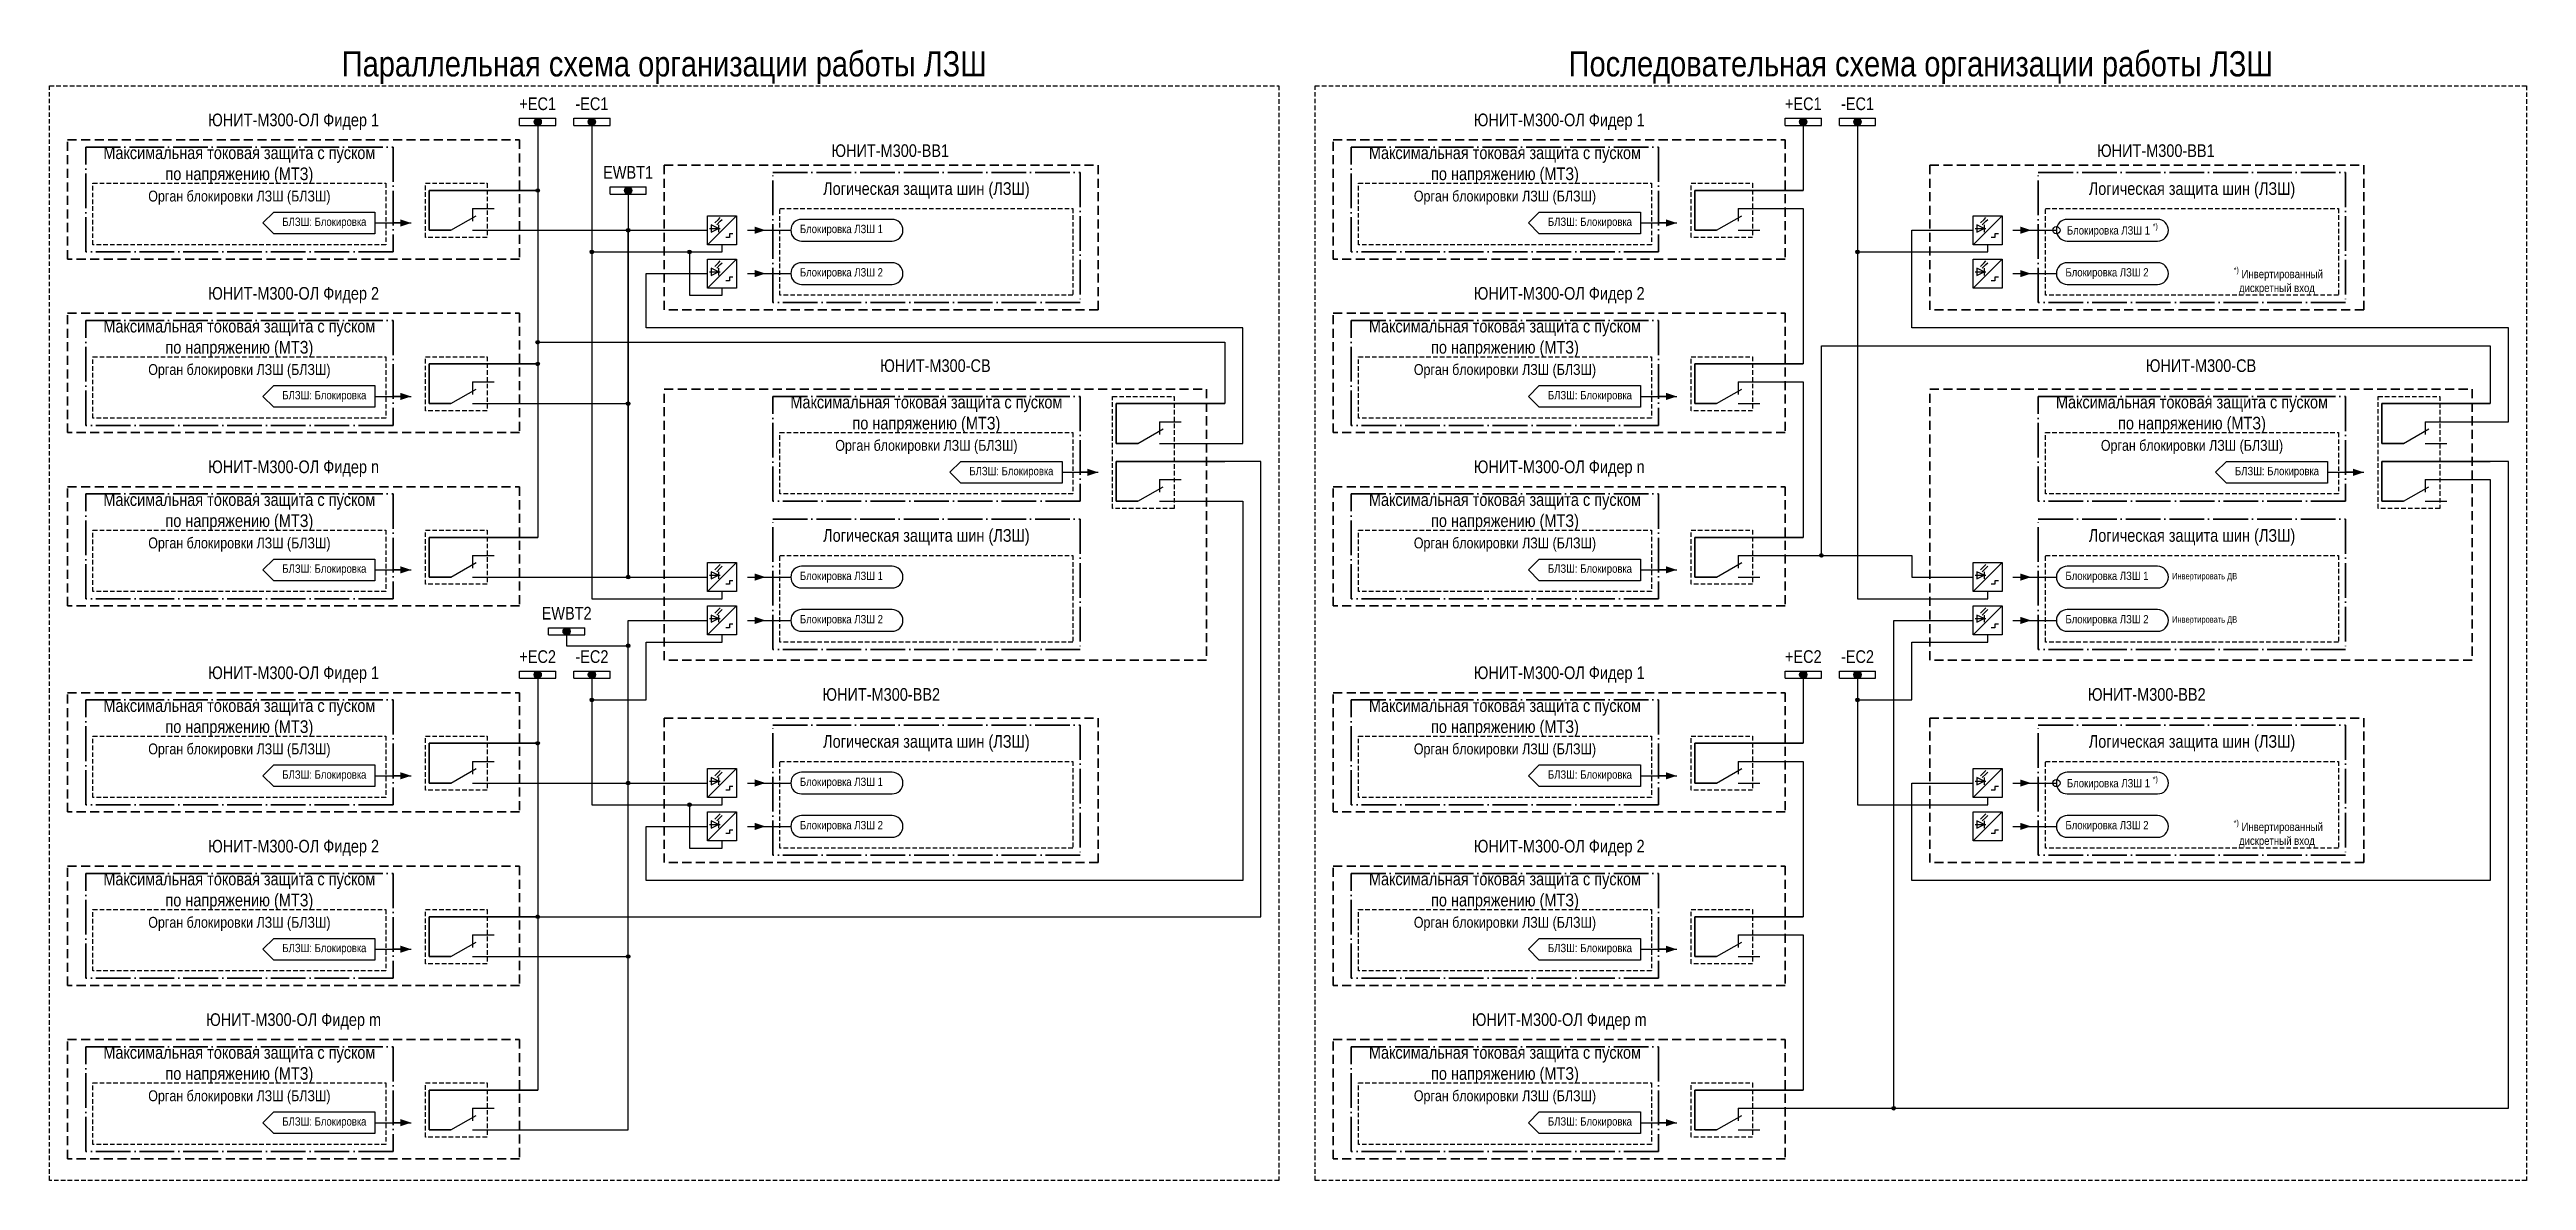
# Model space of a CAD drawing. Header units: millimetres. Extents: x -18 to 1085, y -44 to 635.
# Drawn here: x 400 to 1085, y 0 to 313 of the extents above; entities that cross this region are included whole.
import ezdxf
from ezdxf.enums import TextEntityAlignment as Align

# ---------------------------------------------------------------- set-up
doc = ezdxf.new("R2010")
doc.units = ezdxf.units.MM
doc.linetypes.add('ACAD_ISO04W100', pattern=[30, 24, -3, 0, -3])
doc.linetypes.add('штриховая2', pattern=[0.375, 0.25, -0.125])
doc.layers.add('TEXT', color=7, linetype='Continuous', lineweight=25)
doc.layers.add('Основная', color=7, linetype='Continuous')
doc.styles.add('2.5_Gost_RD', font='ARIALN.TTF', dxfattribs={"height": 2.5})
doc.styles.add('3.5_Gost_RD', font='ARIALN.TTF', dxfattribs={"height": 3.5})
doc.styles.add('Вывод', font='ARIALN.TTF', dxfattribs={"height": 2.5})
doc.styles.add('Компонент', font='ARIALN.TTF', dxfattribs={"height": 3.5})

msp = doc.modelspace()

# ---------------------------------------------------------------- texts
at = {"ltscale": 100, "attachment_point": 5}
for s, insert, char_height, width, style in [('{\\C3;Параллельная схема организации работы ЛЗШ}', (570, 308), 7, 340, '3.5_Gost_RD'), ('{\\C3;Последовательная схема организации работы ЛЗШ}', (917.5, 308), 7, 335, '3.5_Gost_RD'), ('ЮНИТ-М300-ОЛ Фидер 1 ', (467.5, 293), 3.5, 72.4461, '2.5_Gost_RD'), ('ЮНИТ-М300-ОЛ Фидер 1 ', (817.5, 293), 3.5, 72.4461, '2.5_Gost_RD'), ('Максимальная токовая защита с пуском \\Pпо напряжению (МТЗ)', (452.5, 281), 3.5, 85, '3.5_Gost_RD'), ('ЮНИТ-М300-ВВ1', (632.5, 285), 3.5, 28, '2.5_Gost_RD'), ('Максимальная токовая защита с пуском \\Pпо напряжению (МТЗ)', (802.5, 281), 3.5, 85, '3.5_Gost_RD'), ('ЮНИТ-М300-ВВ1', (982.5, 285), 3.5, 28, '2.5_Gost_RD'), ('Орган блокировки ЛЗШ (БЛЗШ)', (452.5, 272), 3, 81, '3.5_Gost_RD'), ('Логическая защита шин (ЛЗШ)', (642.5, 274), 3.5, 85, '3.5_Gost_RD'), ('Орган блокировки ЛЗШ (БЛЗШ)', (802.5, 272), 3, 81, '3.5_Gost_RD'), ('Логическая защита шин (ЛЗШ)', (992.5, 274), 3.5, 85, '3.5_Gost_RD'), ('БЛЗШ: Блокировка', (476, 265), 2.3, 28, '2.5_Gost_RD'), ('БЛЗШ: Блокировка', (826, 265), 2.3, 28, '2.5_Gost_RD'), ('ЮНИТ-М300-ОЛ Фидер 2', (467.5, 245), 3.5, 68.1426, '2.5_Gost_RD'), ('ЮНИТ-М300-ОЛ Фидер 2', (817.5, 245), 3.5, 68.1426, '2.5_Gost_RD'), ('Максимальная токовая защита с пуском \\Pпо напряжению (МТЗ)', (452.5, 233), 3.5, 85, '3.5_Gost_RD'), ('Максимальная токовая защита с пуском \\Pпо напряжению (МТЗ)', (802.5, 233), 3.5, 85, '3.5_Gost_RD'), ('Орган блокировки ЛЗШ (БЛЗШ)', (452.5, 224), 3, 81, '3.5_Gost_RD'), ('ЮНИТ-М300-СВ', (645, 225.5), 3.5, 28, '2.5_Gost_RD'), ('Орган блокировки ЛЗШ (БЛЗШ)', (802.5, 224), 3, 81, '3.5_Gost_RD'), ('ЮНИТ-М300-СВ', (995, 225.5), 3.5, 28, '2.5_Gost_RD'), ('БЛЗШ: Блокировка', (476, 217), 2.3, 28, '2.5_Gost_RD'), ('Максимальная токовая защита с пуском \\Pпо напряжению (МТЗ)', (642.5, 212), 3.5, 85, '3.5_Gost_RD'), ('БЛЗШ: Блокировка', (826, 217), 2.3, 28, '2.5_Gost_RD'), ('Максимальная токовая защита с пуском \\Pпо напряжению (МТЗ)', (992.5, 212), 3.5, 85, '3.5_Gost_RD'), ('ЮНИТ-М300-ОЛ Фидер n', (467.5, 197), 3.5, 68.6405, '2.5_Gost_RD'), ('Орган блокировки ЛЗШ (БЛЗШ)', (642.5, 203), 3, 81, '3.5_Gost_RD'), ('ЮНИТ-М300-ОЛ Фидер n', (817.5, 197), 3.5, 68.6405, '2.5_Gost_RD'), ('Орган блокировки ЛЗШ (БЛЗШ)', (992.5, 203), 3, 81, '3.5_Gost_RD'), ('БЛЗШ: Блокировка', (666, 196), 2.3, 28, '2.5_Gost_RD'), ('БЛЗШ: Блокировка', (1016, 196), 2.3, 28, '2.5_Gost_RD'), ('Максимальная токовая защита с пуском \\Pпо напряжению (МТЗ)', (452.5, 185), 3.5, 85, '3.5_Gost_RD'), ('Максимальная токовая защита с пуском \\Pпо напряжению (МТЗ)', (802.5, 185), 3.5, 85, '3.5_Gost_RD'), ('Орган блокировки ЛЗШ (БЛЗШ)', (452.5, 176), 3, 81, '3.5_Gost_RD'), ('Логическая защита шин (ЛЗШ)', (642.5, 178), 3.5, 85, '3.5_Gost_RD'), ('Орган блокировки ЛЗШ (БЛЗШ)', (802.5, 176), 3, 81, '3.5_Gost_RD'), ('Логическая защита шин (ЛЗШ)', (992.5, 178), 3.5, 85, '3.5_Gost_RD'), ('БЛЗШ: Блокировка', (476, 169), 2.3, 28, '2.5_Gost_RD'), ('БЛЗШ: Блокировка', (826, 169), 2.3, 28, '2.5_Gost_RD'), ('Инвертировать ДВ', (996, 167), 1.8, 18, '3.5_Gost_RD'), ('Инвертировать ДВ', (996, 155), 1.8, 18, '3.5_Gost_RD'), ('ЮНИТ-М300-ОЛ Фидер 1 ', (467.5, 140), 3.5, 50.6281, '2.5_Gost_RD'), ('ЮНИТ-М300-ОЛ Фидер 1 ', (817.5, 140), 3.5, 50.6281, '2.5_Gost_RD'), ('Максимальная токовая защита с пуском \\Pпо напряжению (МТЗ)', (452.5, 128), 3.5, 85, '3.5_Gost_RD'), ('ЮНИТ-М300-ВВ2', (630, 134.5), 3.5, 28, '2.5_Gost_RD'), ('Максимальная токовая защита с пуском \\Pпо напряжению (МТЗ)', (802.5, 128), 3.5, 85, '3.5_Gost_RD'), ('ЮНИТ-М300-ВВ2', (980, 134.5), 3.5, 28, '2.5_Gost_RD'), ('Логическая защита шин (ЛЗШ)', (642.5, 121), 3.5, 85, '3.5_Gost_RD'), ('Логическая защита шин (ЛЗШ)', (992.5, 121), 3.5, 85, '3.5_Gost_RD'), ('Орган блокировки ЛЗШ (БЛЗШ)', (452.5, 119), 3, 81, '3.5_Gost_RD'), ('Орган блокировки ЛЗШ (БЛЗШ)', (802.5, 119), 3, 81, '3.5_Gost_RD'), ('БЛЗШ: Блокировка', (476, 112), 2.3, 28, '2.5_Gost_RD'), ('БЛЗШ: Блокировка', (826, 112), 2.3, 28, '2.5_Gost_RD'), ('ЮНИТ-М300-ОЛ Фидер 2', (467.5, 92), 3.5, 54.3376, '2.5_Gost_RD'), ('ЮНИТ-М300-ОЛ Фидер 2', (817.5, 92), 3.5, 54.3376, '2.5_Gost_RD'), ('Максимальная токовая защита с пуском \\Pпо напряжению (МТЗ)', (452.5, 80), 3.5, 85, '3.5_Gost_RD'), ('Максимальная токовая защита с пуском \\Pпо напряжению (МТЗ)', (802.5, 80), 3.5, 85, '3.5_Gost_RD'), ('Орган блокировки ЛЗШ (БЛЗШ)', (452.5, 71), 3, 81, '3.5_Gost_RD'), ('Орган блокировки ЛЗШ (БЛЗШ)', (802.5, 71), 3, 81, '3.5_Gost_RD'), ('БЛЗШ: Блокировка', (476, 64), 2.3, 28, '2.5_Gost_RD'), ('БЛЗШ: Блокировка', (826, 64), 2.3, 28, '2.5_Gost_RD'), ('ЮНИТ-М300-ОЛ Фидер m', (467.5, 44), 3.5, 58.8444, '2.5_Gost_RD'), ('ЮНИТ-М300-ОЛ Фидер m', (817.5, 44), 3.5, 58.8444, '2.5_Gost_RD'), ('Максимальная токовая защита с пуском \\Pпо напряжению (МТЗ)', (452.5, 32), 3.5, 85, '3.5_Gost_RD'), ('Максимальная токовая защита с пуском \\Pпо напряжению (МТЗ)', (802.5, 32), 3.5, 85, '3.5_Gost_RD'), ('Орган блокировки ЛЗШ (БЛЗШ)', (452.5, 23), 3, 81, '3.5_Gost_RD'), ('Орган блокировки ЛЗШ (БЛЗШ)', (802.5, 23), 3, 81, '3.5_Gost_RD'), ('БЛЗШ: Блокировка', (476, 16), 2.3, 28, '2.5_Gost_RD'), ('БЛЗШ: Блокировка', (826, 16), 2.3, 28, '2.5_Gost_RD')]:
    msp.add_mtext(s, dxfattribs=dict(at, insert=insert, char_height=char_height, width=width, style=style))
at = {"layer": 'TEXT', "ltscale": 100, "char_height": 2.3, "attachment_point": 5, "style": '2.5_Gost_RD'}
for s, insert, width in [('Блокировка ЛЗШ 1', (619, 263), 28), ('\\A1;Блокировка ЛЗШ 1 {\\H0.7x;\\S*)^ ;}', (970.5, 263), 31), ('Блокировка ЛЗШ 2', (619, 251), 28), ('Блокировка ЛЗШ 2', (969, 251), 28), ('\\A1; {\\H0.7x;\\S*)^ ;} Инвертированный дискретный вход', (1016, 249), 31), ('Блокировка ЛЗШ 1', (619, 167), 28), ('Блокировка ЛЗШ 1', (969, 167), 28), ('Блокировка ЛЗШ 2', (619, 155), 28), ('Блокировка ЛЗШ 2', (969, 155), 28), ('Блокировка ЛЗШ 1', (619, 110), 28), ('\\A1;Блокировка ЛЗШ 1 {\\H0.7x;\\S*)^ ;}', (970.5, 110), 31), ('Блокировка ЛЗШ 2', (619, 98), 28), ('Блокировка ЛЗШ 2', (969, 98), 28), ('\\A1; {\\H0.7x;\\S*)^ ;} Инвертированный дискретный вход', (1016, 96), 31)]:
    msp.add_mtext(s, dxfattribs=dict(at, insert=insert, width=width))

# ---------------------------------------------------------------- blocks, each defined once
blk = doc.blocks.new('*U1026')
at = {"ltscale": 0.25}
blk.add_line((-1, 0), (-5, 0), dxfattribs=at)
blk.add_lwpolyline([(-3, 0, 2, 0, 0), (0, 0, 0, 0, 0)], format="xyseb", dxfattribs=at)
at = {"layer": 'Основная', "style": 'Вывод'}
blk.add_attdef('ОТ', text='', height=2.5, dxfattribs=at).set_placement((4, 0), align=Align.MIDDLE_CENTER)
blk = doc.blocks.new('*U1027')
at = {"ltscale": 0.25}
blk.add_line((1, 0), (5, 0), dxfattribs=at)
blk.add_lwpolyline([(3, 0, 2, 0, 0), (6, 0, 0, 0, 0)], format="xyseb", dxfattribs=at)
at = {"layer": 'Основная', "style": 'Вывод'}
blk.add_attdef('ОТ', text='', height=2.5, dxfattribs=at).set_placement((-4, 0), align=Align.MIDDLE_CENTER)
blk = doc.blocks.new('Точка')
at = {"ltscale": 100}
h = blk.add_hatch(color=256, dxfattribs=at)
h.dxf.hatch_style = 1
edge = h.paths.add_edge_path()
edge.add_arc((0, 0), 0.5, 0, 360)
blk.add_circle((0, 0), 0.5, dxfattribs=at)
blk = doc.blocks.new('*U958')
at = {"layer": 'Основная', "color": 0}
blk.add_line((0, 0), (7, 4), dxfattribs=at)
at = {"layer": 'Основная', "ltscale": 0.35}
blk.add_line((6, 6), (6, 2.5), dxfattribs=at)
blk = doc.blocks.new('*U1031')
at = {"layer": 'Основная', "color": 0}
for p, q in [((-9, 0), (-3, 0)), ((3, 6), (9, 6)), ((3, 0), (9, 0))]:
    blk.add_line(p, q, dxfattribs=at)
at = {"layer": 'Основная', "ltscale": 0.25}
blk.add_blockref('*U958', (-3, 0), dxfattribs=at)
at = {"layer": 'Основная'}
for tag, height, style, p in [('ОУ', 3.5, 'Компонент', (-3, 6)), ('В3', 2.5, 'Вывод', (7, 4)), ('В2', 2.5, 'Вывод', (-7, -2)), ('В1', 2.5, 'Вывод', (7, -2))]:
    blk.add_attdef(tag, text='', height=height, dxfattribs=dict(at, style=style)).set_placement(p, align=Align.MIDDLE_CENTER)
blk = doc.blocks.new('*U1030')
at = {"ltscale": 0.35}
for p, q in [((-2, 2), (-2, -2)), ((2, 0), (-2, 2)), ((-2, -2), (2, 0)), ((2, 2), (2, -2))]:
    blk.add_line(p, q, dxfattribs=at)
at = {"ltscale": 0.25}
for points in [[(0, 3), (2, 5), (3, 6)], [(1, 2), (3, 4), (4, 5)]]:
    blk.add_lwpolyline(points, dxfattribs=at)
at = {"layer": 'Основная', "color": 0}
blk.add_line((-3, 0), (3, 0), dxfattribs=at)
at = {"layer": 'Основная'}
for tag, height, style, p in [('ОУ', 3.5, 'Компонент', (0, 8)), ('В2', 2.5, 'Вывод', (-6, -2)), ('В1', 2.5, 'Вывод', (6, -2))]:
    blk.add_attdef(tag, text='', height=height, dxfattribs=dict(at, style=style)).set_placement(p, align=Align.MIDDLE_CENTER)
blk = doc.blocks.new('*U270')
at = {"layer": 'Основная', "color": 0}
for p, q in [((0, 0), (10, 0)), ((0, -2), (0, 0)), ((10, -2), (10, 0)), ((0, -2), (10, -2))]:
    blk.add_line(p, q, dxfattribs=at)
at = {"layer": 'Основная', "style": 'Компонент'}
blk.add_attdef('ОШ', text='', height=3.5, dxfattribs=at).set_placement((5, 4), align=Align.MIDDLE_CENTER)
blk = doc.blocks.new('*U99')
at = {"layer": 'Основная'}
blk.add_hatch(color=7, dxfattribs=at).paths.add_polyline_path([(0.97, 0, 1), (-0.97, 0, 1)])
at = {"layer": 'Основная', "ltscale": 0.25}
blk.add_circle((0, 0), 1, dxfattribs=at)
blk = doc.blocks.new('*U271')
at = {"ltscale": 0.25}
blk.add_blockref('*U99', (0, 0), dxfattribs=at)
at = {"layer": 'Основная'}
for tag, height, style, p in [('ОУ', 3.5, 'Компонент', (-1, 4)), ('В', 2.5, 'Вывод', (0, -3))]:
    blk.add_attdef(tag, text='', height=height, dxfattribs=dict(at, style=style)).set_placement(p, align=Align.MIDDLE_CENTER)

# ---------------------------------------------------------------- hatches: boundary and pattern name
at = {"ltscale": 100}
h = msp.add_hatch(dxfattribs=at)
h.set_pattern_fill('ANGLE', color=256)
h.set_pattern_definition([(0, (0, 6), (0, 6.985), [5.08, -1.905]), (90, (0, 6), (-6.985, 4e-16), [5.08, -1.905])])
h.paths.add_polyline_path([(956, 263, 1), (954, 263, 1)])
h = msp.add_hatch(dxfattribs=at)
h.set_pattern_fill('ANGLE', color=256)
h.set_pattern_definition([(0, (0, -147), (0, 6.985), [5.08, -1.905]), (90, (0, -147), (-6.985, 4e-16), [5.08, -1.905])])
h.paths.add_polyline_path([(956, 110, 1), (954, 110, 1)])
h = msp.add_hatch(dxfattribs=at)
h.set_pattern_fill('ANGLE', color=256)
h.set_pattern_definition([(0, (0, 0), (0, 6.985), [5.08, -1.905]), (90, (0, 0), (-6.985, 4e-16), [5.08, -1.905])])
h.paths.add_polyline_path([(956, 110, 0.365977), (955.17, 110.99, 0.169031), (955.17, 109.01, 0.365977)])
h.paths.add_polyline_path([(955.17, 110.99, 0.464153), (954, 110), (955, 110, -0.08392)])
h.paths.add_polyline_path([(955, 110), (954, 110, 0.464153), (955.17, 109.01, -0.08392)])

# ---------------------------------------------------------------- linework, layer by layer
at = {"linetype": 'штриховая2', "ltscale": 5}
for points in [[(400, 303), (740, 303), (740, 0), (400, 0)], [(750, 303), (1085, 303), (1085, 0), (750, 0)], [(412, 276), (493, 276), (493, 259), (412, 259)], [(504, 276), (521, 276), (521, 261), (504, 261)], [(762, 276), (843, 276), (843, 259), (762, 259)], [(854, 276), (871, 276), (871, 261), (854, 261)], [(602, 269), (683, 269), (683, 245), (602, 245)], [(952, 269), (1033, 269), (1033, 245), (952, 245)], [(412, 228), (493, 228), (493, 211), (412, 211)], [(504, 228), (521, 228), (521, 213), (504, 213)], [(762, 228), (843, 228), (843, 211), (762, 211)], [(854, 228), (871, 228), (871, 213), (854, 213)], [(694, 217), (711, 217), (711, 186), (694, 186)], [(1044, 217), (1061, 217), (1061, 186), (1044, 186)], [(602, 207), (683, 207), (683, 190), (602, 190)], [(952, 207), (1033, 207), (1033, 190), (952, 190)], [(412, 180), (493, 180), (493, 163), (412, 163)], [(504, 180), (521, 180), (521, 165), (504, 165)], [(762, 180), (843, 180), (843, 163), (762, 163)], [(854, 180), (871, 180), (871, 165), (854, 165)], [(602, 173), (683, 173), (683, 149), (602, 149)], [(952, 173), (1033, 173), (1033, 149), (952, 149)], [(412, 123), (493, 123), (493, 106), (412, 106)], [(504, 123), (521, 123), (521, 108), (504, 108)], [(762, 123), (843, 123), (843, 106), (762, 106)], [(854, 123), (871, 123), (871, 108), (854, 108)], [(602, 116), (683, 116), (683, 92), (602, 92)], [(952, 116), (1033, 116), (1033, 92), (952, 92)], [(412, 75), (493, 75), (493, 58), (412, 58)], [(504, 75), (521, 75), (521, 60), (504, 60)], [(762, 75), (843, 75), (843, 58), (762, 58)], [(854, 75), (871, 75), (871, 60), (854, 60)], [(412, 27), (493, 27), (493, 10), (412, 10)], [(504, 27), (521, 27), (521, 12), (504, 12)], [(762, 27), (843, 27), (843, 10), (762, 10)], [(854, 27), (871, 27), (871, 12), (854, 12)]]:
    msp.add_lwpolyline(points, close=True, dxfattribs=at)
at = {"linetype": 'штриховая2', "lineweight": 30, "ltscale": 10}
for points in [[(405, 288), (530, 288), (530, 255), (405, 255)], [(755, 288), (880, 288), (880, 255), (755, 255)], [(570, 281), (690, 281), (690, 241), (570, 241)], [(920, 281), (1040, 281), (1040, 241), (920, 241)], [(405, 240), (530, 240), (530, 207), (405, 207)], [(755, 240), (880, 240), (880, 207), (755, 207)], [(570, 219), (720, 219), (720, 144), (570, 144)], [(920, 219), (1070, 219), (1070, 144), (920, 144)], [(405, 192), (530, 192), (530, 159), (405, 159)], [(755, 192), (880, 192), (880, 159), (755, 159)], [(405, 135), (530, 135), (530, 102), (405, 102)], [(755, 135), (880, 135), (880, 102), (755, 102)], [(570, 128), (690, 128), (690, 88), (570, 88)], [(920, 128), (1040, 128), (1040, 88), (920, 88)], [(405, 87), (530, 87), (530, 54), (405, 54)], [(755, 87), (880, 87), (880, 54), (755, 54)], [(405, 39), (530, 39), (530, 6), (405, 6)], [(755, 39), (880, 39), (880, 6), (755, 6)]]:
    msp.add_lwpolyline(points, close=True, dxfattribs=at)
at = {"ltscale": 100}
for points in [[(535, 293), (535, 226), (505, 226), (505, 215), (511, 215)], [(535, 293), (535, 178), (505, 178), (505, 167), (511, 167)], [(535, 293), (535, 274), (505, 274), (505, 263), (511, 263)], [(535, 293), (535, 232), (725, 232), (725, 215), (695, 215), (695, 204), (701, 204)], [(550, 293), (550, 161), (586, 161), (586, 163)], [(550, 293), (550, 245)], [(550, 293), (550, 257), (577, 257), (577, 245), (586, 245), (586, 247)], [(885, 293), (885, 274), (855, 274), (855, 263), (861, 263)], [(900, 293), (900, 161), (936, 161), (936, 163)], [(900, 293), (900, 257), (936, 257), (936, 259)], [(900, 293), (900, 245)], [(511, 263), (505, 263), (505, 274), (535, 274)], [(560, 274), (560, 263)], [(861, 263), (855, 263), (855, 274), (885, 274)], [(867, 269), (885, 269), (885, 226), (855, 226), (855, 215), (861, 215)], [(490, 265), (500, 265)], [(517, 215), (560, 215), (560, 263), (582, 263)], [(517, 263), (582, 263)], [(517, 167), (560, 167), (560, 263), (582, 263)], [(517, 263), (560, 263), (560, 167), (582, 167)], [(582, 259), (590, 267)], [(589, 262), (588, 262), (588, 261), (587, 261)], [(593, 263), (605, 263)], [(840, 265), (850, 265)], [(1057, 210), (1080, 210), (1080, 236), (915, 236), (915, 263), (932, 263)], [(932, 259), (940, 267)], [(939, 262), (938, 262), (938, 261), (937, 261)], [(943, 263), (955, 263)], [(550, 257), (586, 257), (586, 259)], [(582, 247), (590, 255)], [(932, 247), (940, 255)], [(707, 204), (730, 204), (730, 236), (565, 236), (565, 251), (582, 251)], [(589, 250), (588, 250), (588, 249), (587, 249)], [(593, 251), (605, 251)], [(939, 250), (938, 250), (938, 249), (937, 249)], [(943, 251), (955, 251)], [(867, 173), (890, 173), (890, 231), (1075, 231), (1075, 215), (1045, 215), (1045, 204), (1051, 204)], [(511, 215), (505, 215), (505, 226), (535, 226)], [(861, 215), (855, 215), (855, 226), (885, 226)], [(867, 221), (885, 221), (885, 178), (855, 178), (855, 167), (861, 167)], [(490, 217), (500, 217)], [(518, 215), (560, 215), (560, 167), (582, 167)], [(701, 204), (695, 204), (695, 215), (725, 215)], [(840, 217), (850, 217)], [(1051, 204), (1045, 204), (1045, 215), (1075, 215)], [(535, 140), (535, 73), (735, 73), (735, 199), (695, 199), (695, 188), (701, 188)], [(701, 188), (695, 188), (695, 199), (725, 199)], [(867, 20), (1080, 20), (1080, 199), (1045, 199), (1045, 188), (1051, 188)], [(1051, 188), (1045, 188), (1045, 199), (1075, 199)], [(680, 196), (690, 196)], [(1057, 194), (1075, 194), (1075, 83), (915, 83), (915, 110), (932, 110)], [(1030, 196), (1040, 196)], [(707, 188), (730, 188), (730, 83), (565, 83), (565, 98), (582, 98)], [(511, 167), (505, 167), (505, 178), (535, 178)], [(861, 167), (855, 167), (855, 178), (885, 178)], [(867, 173), (915, 173), (915, 167), (932, 167)], [(490, 169), (500, 169)], [(517, 167), (582, 167)], [(582, 163), (590, 171)], [(589, 166), (588, 166), (588, 165), (587, 165)], [(593, 167), (605, 167)], [(840, 169), (850, 169)], [(932, 163), (940, 171)], [(939, 166), (938, 166), (938, 165), (937, 165)], [(943, 167), (955, 167)], [(582, 151), (590, 159)], [(932, 151), (940, 159)], [(517, 110), (560, 110), (560, 155), (582, 155)], [(517, 62), (560, 62), (560, 155), (582, 155)], [(517, 14), (560, 14), (560, 155), (582, 155)], [(543, 152), (543, 148), (560, 148)], [(550, 140), (550, 133), (565, 133), (565, 149), (586, 149), (586, 151)], [(589, 154), (588, 154), (588, 153), (587, 153)], [(593, 155), (605, 155)], [(867, 20), (910, 20), (910, 155), (932, 155)], [(900, 140), (900, 133), (915, 133), (915, 149), (936, 149), (936, 151)], [(939, 154), (938, 154), (938, 153), (937, 153)], [(943, 155), (955, 155)], [(535, 140), (535, 25), (505, 25), (505, 14), (511, 14)], [(535, 140), (535, 121), (505, 121), (505, 110), (511, 110)], [(535, 140), (535, 73), (505, 73), (505, 62), (511, 62)], [(550, 140), (550, 104), (577, 104), (577, 92), (586, 92), (586, 94)], [(885, 140), (885, 121), (855, 121), (855, 110), (861, 110)], [(900, 140), (900, 104), (936, 104), (936, 106)], [(511, 110), (505, 110), (505, 121), (535, 121)], [(861, 110), (855, 110), (855, 121), (885, 121)], [(490, 112), (500, 112)], [(517, 62), (560, 62), (560, 110), (582, 110)], [(517, 110), (582, 110)], [(517, 14), (560, 14), (560, 110), (582, 110)], [(582, 106), (590, 114)], [(593, 110), (605, 110)], [(840, 112), (850, 112)], [(867, 116), (885, 116), (885, 73), (855, 73), (855, 62), (861, 62)], [(932, 106), (940, 114)], [(943, 110), (955, 110)], [(550, 104), (586, 104), (586, 106)], [(589, 109), (588, 109), (588, 108), (587, 108)], [(939, 109), (938, 109), (938, 108), (937, 108)], [(582, 94), (590, 102)], [(589, 97), (588, 97), (588, 96), (587, 96)], [(593, 98), (605, 98)], [(932, 94), (940, 102)], [(939, 97), (938, 97), (938, 96), (937, 96)], [(943, 98), (955, 98)], [(511, 62), (505, 62), (505, 73), (535, 73)], [(861, 62), (855, 62), (855, 73), (885, 73)], [(490, 64), (500, 64)], [(840, 64), (850, 64)], [(867, 68), (885, 68), (885, 25), (855, 25), (855, 14), (861, 14)], [(511, 14), (505, 14), (505, 25), (535, 25)], [(861, 14), (855, 14), (855, 25), (885, 25)], [(490, 16), (500, 16)], [(840, 16), (850, 16)]]:
    msp.add_lwpolyline(points, dxfattribs=at)
at = {"linetype": 'ACAD_ISO04W100', "lineweight": 30, "ltscale": 0.4}
for points in [[(410, 286), (495, 286), (495, 257), (410, 257)], [(760, 286), (845, 286), (845, 257), (760, 257)], [(600, 279), (685, 279), (685, 243), (600, 243)], [(950, 279), (1035, 279), (1035, 243), (950, 243)], [(410, 238), (495, 238), (495, 209), (410, 209)], [(760, 238), (845, 238), (845, 209), (760, 209)], [(600, 217), (685, 217), (685, 188), (600, 188)], [(950, 217), (1035, 217), (1035, 188), (950, 188)], [(410, 190), (495, 190), (495, 161), (410, 161)], [(760, 190), (845, 190), (845, 161), (760, 161)], [(600, 183), (685, 183), (685, 147), (600, 147)], [(950, 183), (1035, 183), (1035, 147), (950, 147)], [(410, 133), (495, 133), (495, 104), (410, 104)], [(760, 133), (845, 133), (845, 104), (760, 104)], [(600, 126), (685, 126), (685, 90), (600, 90)], [(950, 126), (1035, 126), (1035, 90), (950, 90)], [(410, 85), (495, 85), (495, 56), (410, 56)], [(760, 85), (845, 85), (845, 56), (760, 56)], [(410, 37), (495, 37), (495, 8), (410, 8)], [(760, 37), (845, 37), (845, 8), (760, 8)]]:
    msp.add_lwpolyline(points, close=True, dxfattribs=at)
at = {"ltscale": 100}
for points in [[(462, 268), (490, 268), (490, 262), (462, 262), (459, 265)], [(812, 268), (840, 268), (840, 262), (812, 262), (809, 265)], [(582, 267), (590, 267), (590, 259), (582, 259)], [(932, 267), (940, 267), (940, 259), (932, 259)], [(582, 255), (590, 255), (590, 247), (582, 247)], [(932, 255), (940, 255), (940, 247), (932, 247)], [(462, 220), (490, 220), (490, 214), (462, 214), (459, 217)], [(812, 220), (840, 220), (840, 214), (812, 214), (809, 217)], [(652, 199), (680, 199), (680, 193), (652, 193), (649, 196)], [(1002, 199), (1030, 199), (1030, 193), (1002, 193), (999, 196)], [(462, 172), (490, 172), (490, 166), (462, 166), (459, 169)], [(812, 172), (840, 172), (840, 166), (812, 166), (809, 169)], [(582, 171), (590, 171), (590, 163), (582, 163)], [(932, 171), (940, 171), (940, 163), (932, 163)], [(582, 159), (590, 159), (590, 151), (582, 151)], [(932, 159), (940, 159), (940, 151), (932, 151)], [(462, 115), (490, 115), (490, 109), (462, 109), (459, 112)], [(582, 114), (590, 114), (590, 106), (582, 106)], [(812, 115), (840, 115), (840, 109), (812, 109), (809, 112)], [(932, 114), (940, 114), (940, 106), (932, 106)], [(582, 102), (590, 102), (590, 94), (582, 94)], [(932, 102), (940, 102), (940, 94), (932, 94)], [(462, 67), (490, 67), (490, 61), (462, 61), (459, 64)], [(812, 67), (840, 67), (840, 61), (812, 61), (809, 64)], [(462, 19), (490, 19), (490, 13), (462, 13), (459, 16)], [(812, 19), (840, 19), (840, 13), (812, 13), (809, 16)]]:
    msp.add_lwpolyline(points, close=True, dxfattribs=at)
for points in [[(608, 260), (633, 260, 1), (633, 266), (608, 266, 1)], [(958, 260), (983, 260, 1), (983, 266), (958, 266, 1)], [(608, 248), (633, 248, 1), (633, 254), (608, 254, 1)], [(958, 248), (983, 248, 1), (983, 254), (958, 254, 1)], [(608, 164), (633, 164, 1), (633, 170), (608, 170, 1)], [(958, 164), (983, 164, 1), (983, 170), (958, 170, 1)], [(608, 152), (633, 152, 1), (633, 158), (608, 158, 1)], [(958, 152), (983, 152, 1), (983, 158), (958, 158, 1)], [(608, 107), (633, 107, 1), (633, 113), (608, 113, 1)], [(958, 107), (983, 107, 1), (983, 113), (958, 113, 1)], [(608, 95), (633, 95, 1), (633, 101), (608, 101, 1)], [(958, 95), (983, 95, 1), (983, 101), (958, 101, 1)]]:
    msp.add_lwpolyline(points, format="xyb", close=True, dxfattribs=at)
for centre in [(955, 263), (955, 110)]:
    msp.add_circle(centre, 1, dxfattribs=at)

# ---------------------------------------------------------------- block references
at = {"ltscale": 0.25}
for p, values in [((530, 294), {'ОШ': '+EC1'}), ((545, 294), {'ОШ': '-EC1'}), ((880, 294), {'ОШ': '+EC1'}), ((895, 294), {'ОШ': '-EC1'}), ((555, 275), {'ОШ': 'EWBT1'}), ((538, 153), {'ОШ': 'EWBT2'}), ((530, 141), {'ОШ': '+EC2'}), ((545, 141), {'ОШ': '-EC2'}), ((880, 141), {'ОШ': '+EC2'}), ((895, 141), {'ОШ': '-EC2'})]:
    msp.add_blockref('*U270', p, dxfattribs=at).add_auto_attribs(values)
for name, p in [('*U271', (535, 293)), ('*U271', (550, 293)), ('*U271', (885, 293)), ('*U271', (900, 293)), ('*U271', (560, 274)), ('*U1031', (514, 263)), ('*U1031', (864, 263)), ('*U1031', (514, 215)), ('*U1031', (864, 215)), ('*U1031', (704, 204)), ('*U1031', (1054, 204)), ('*U1031', (704, 188)), ('*U1031', (1054, 188)), ('*U1031', (514, 167)), ('*U1031', (864, 167)), ('*U271', (543, 152)), ('*U271', (535, 140)), ('*U271', (550, 140)), ('*U271', (885, 140)), ('*U271', (900, 140)), ('*U1031', (514, 110)), ('*U1031', (864, 110)), ('*U1031', (514, 62)), ('*U1031', (864, 62)), ('*U1031', (514, 14)), ('*U1031', (864, 14))]:
    msp.add_blockref(name, p, dxfattribs=at)
at = {"ltscale": 100}
for p in [(535, 274), (560, 263), (550, 257), (577, 257), (900, 257), (535, 232), (535, 226), (560, 215), (890, 173), (560, 167), (560, 148), (550, 133), (900, 133), (535, 121), (560, 110), (577, 104), (535, 73), (560, 62), (910, 20)]:
    msp.add_blockref('Точка', p, dxfattribs=at)
at = {"ltscale": 0.35, "xscale": 0.5, "yscale": 0.5, "zscale": 0.5}
for p in [(584, 263.5), (934, 263.5), (584, 251.5), (934, 251.5), (584, 167.5), (934, 167.5), (584, 155.5), (934, 155.5), (584, 110.5), (934, 110.5), (584, 98.5), (934, 98.5)]:
    msp.add_blockref('*U1030', p, dxfattribs=at)
at = {"layer": 'Основная', "ltscale": 0.25}
for name, p in [('*U1026', (500, 265)), ('*U1027', (592, 263)), ('*U1026', (850, 265)), ('*U1027', (942, 263)), ('*U1027', (592, 251)), ('*U1027', (942, 251)), ('*U1026', (500, 217)), ('*U1026', (850, 217)), ('*U1026', (690, 196)), ('*U1026', (1040, 196)), ('*U1026', (500, 169)), ('*U1027', (592, 167)), ('*U1026', (850, 169)), ('*U1027', (942, 167)), ('*U1027', (592, 155)), ('*U1027', (942, 155)), ('*U1026', (500, 112)), ('*U1027', (592, 110)), ('*U1026', (850, 112)), ('*U1027', (942, 110)), ('*U1027', (592, 98)), ('*U1027', (942, 98)), ('*U1026', (500, 64)), ('*U1026', (850, 64)), ('*U1026', (500, 16)), ('*U1026', (850, 16))]:
    msp.add_blockref(name, p, dxfattribs=at)

msp.set_redraw_order([(e.dxf.handle, doc.entitydb.next_handle()) for e in msp.query("TEXT MTEXT ATTDEF DIMENSION ARC_DIMENSION")])  # texts and dimensions are drawn at this point

doc.saveas('drawing.dxf')
